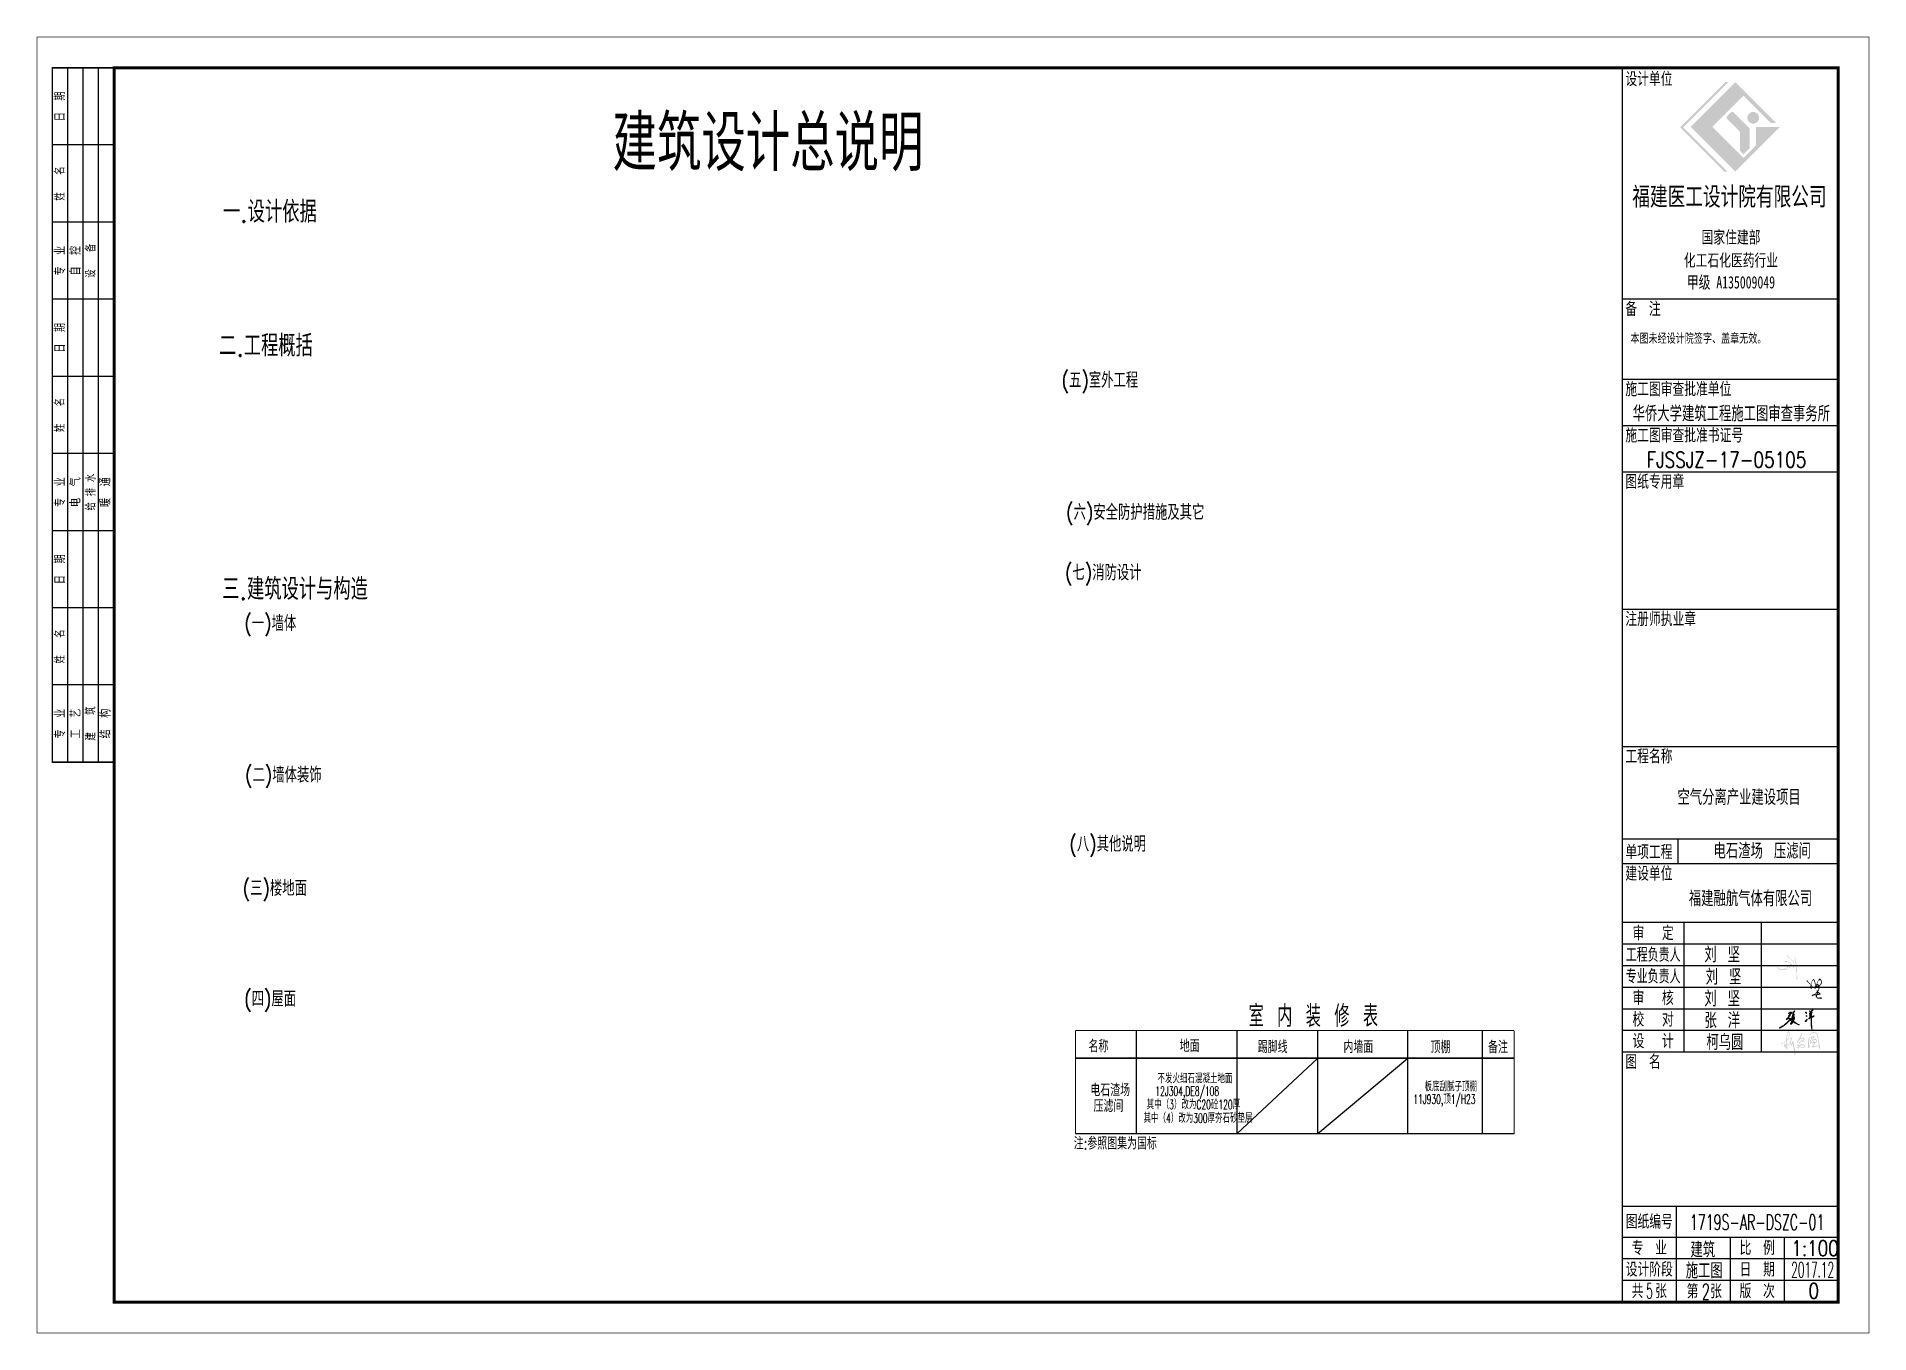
# Model space of a CAD drawing. Extents: x -107750 to 191080, y -97611 to -29805.
# Drawn here: x -67306 to -7886, y -97611 to -55591 of the extents above; entities that cross this region are included whole.
import ezdxf
from ezdxf.enums import TextEntityAlignment as Align

# ---------------------------------------------------------------- set-up
doc = ezdxf.new("R2010")
doc.units = 0
doc.header["$LTSCALE"] = 1000
doc.header["$MEASUREMENT"] = 0
for name, color, linetype in [('DIM', 1, 'Continuous'), ('FRAME', 3, 'Continuous'), ('PUB_TEXT', 7, 'Continuous'), ('文字', 4, 'Continuous')]:
    doc.layers.add(name, color=color, linetype=linetype)
doc.styles.add('_HZTXT', font='TXT', dxfattribs={"width": 0.8, "bigfont": 'HZTXT'})
doc.styles.add('dxfs', font='txt.shx', dxfattribs={"width": 0.7, "bigfont": 'dxfs.shx'})
doc.styles.add('FRAME', font='simhei.ttf', dxfattribs={"width": 0.7})
doc.styles.add('HZTXT', font='txt.shx', dxfattribs={"width": 0.8, "bigfont": 'hztxt.shx'})
doc.styles.add('黑体', font='simhei.ttf', dxfattribs={"width": 0.7})

msp = doc.modelspace()

# ---------------------------------------------------------------- texts
at = {"layer": 'DIM', "color": 3}
for s, height, style, width, p in [('建筑设计总说明  ', 1800, '_HZTXT', 0.8, (-42312, -58953)), ('名称', 400, 'HZTXT', 0.7, (-32881, -88286)), ('地面', 400, 'HZTXT', 0.7, (-29923, -88276)), ('踢脚线', 400, 'HZTXT', 0.7, (-27232, -88308)), ('内墙面', 400, 'HZTXT', 0.7, (-24454, -88308)), ('顶棚', 400, 'HZTXT', 0.7, (-21793, -88313)), ('备注', 400, 'HZTXT', 0.7, (-19928, -88313))]:
    msp.add_text(s, height=height, dxfattribs=dict(at, style=style, width=width)).set_placement(p, align=Align.MIDDLE)
for s, height, style, width, p in [('一.设计依据', 700, '_HZTXT', 0.8, (-61264, -61614)), (' 二.工程概括', 700, '_HZTXT', 0.8, (-61892, -65955)), ('(五)室外工程', 500, '_HZTXT', 0.8, (-34073, -66972)), ('(六)安全防护措施及其它', 500, '_HZTXT', 0.8, (-33927, -71252)), ('三.建筑设计与构造', 700, '_HZTXT', 0.8, (-61287, -73841)), ('(七)消防设计', 500, '_HZTXT', 0.8, (-33964, -73209, 4056)), ('(一)墙体', 500, '_HZTXT', 0.8, (-60568, -74852)), ('(二)墙体装饰', 500, '_HZTXT', 0.8, (-60546, -79764)), ('(八)其他说明', 500, '_HZTXT', 0.8, (-33820, -82004)), ('(三)楼地面', 500, '_HZTXT', 0.8, (-60624, -83435)), ('(四)屋面', 500, '_HZTXT', 0.8, (-60576, -87022)), (' 室 内 装 修 表  ', 700, 'HZTXT', 0.7, (-28449, -87680)), ('电石渣场 ', 400, 'HZTXT', 0.7, (-33144, -89928, 31662)), ('12J304,DE8/108', 300, 'HZTXT', 0.6, (-31036, -89914, 14392)), ('不发火细石混凝土地面', 300, 'HZTXT', 0.6, (-30966, -89506, 14392)), ('板底刮腻子顶棚', 300, 'HZTXT', 0.6, (-22308, -89766, 14392)), ('压滤间 ', 400, 'HZTXT', 0.7, (-33038, -90443, 31662)), ('其中（3）改为C20砼120厚', 300, 'HZTXT', 0.6, (-31317, -90348, 14392)), ('11J930,顶1/H23', 300, 'HZTXT', 0.6, (-22672, -90174, 14392)), ('其中（4）改为300厚夯石砂垫层', 300, 'HZTXT', 0.6, (-31419, -90788, 14392)), ('注:参照图集为国标', 400, 'HZTXT', 0.7, (-33683, -91654, -22847))]:
    msp.add_text(s, height=height, dxfattribs=dict(at, style=style, width=width)).set_placement(p)
at = {"layer": 'PUB_TEXT', "style": '_HZTXT'}
for s, width, p in [('华侨大学建筑工程施工图审查事务所', 0.8, (-15562, -68060)), ('FJSSJZ-17-05105', 0.8, (-15106, -69550)), ('1719S-AR-DSZC-01', 0.6, (-13706, -94260)), ('2', 0.6, (-13316, -96510))]:
    msp.add_text(s, height=500, dxfattribs=dict(at, width=width)).set_placement(p)

# ---------------------------------------------------------------- blocks, each defined once
blk = doc.blocks.new('A$C6C54315B')
at = {"layer": 'FRAME'}
h = blk.add_hatch(color=256, dxfattribs=at)
h.paths.add_polyline_path([(54328, 39098), (55337, 40107), (56218, 39226), (56398, 39226), (55075, 40549), (53625, 39098), (55075, 37648), (56525, 39098), (55749, 39098), (55749, 38502), (55337, 38090)], flags=0)
edge = h.paths.add_edge_path(flags=0)
edge.add_arc((55154, 38910), 69.1, 0, 45, ccw=False)
edge.add_line((55223, 38910), (55223, 38327))
edge.add_line((55223, 38327), (55340, 38210))
edge.add_line((55340, 38210), (55538, 38409))
edge.add_line((55538, 38409), (55538, 39020))
edge.add_arc((55469, 39020), 69.1, 360, 405)
edge.add_line((55518, 39069), (55024, 39562))
edge.add_arc((54976, 39513), 69.1, 45, 135)
edge.add_line((54927, 39562), (54812, 39447))
edge.add_arc((54861, 39399), 69.1, 135, 225)
edge.add_line((54812, 39350), (55203, 38959))
edge = h.paths.add_edge_path(flags=0)
edge.add_arc((55655, 39391), 192, 0, 180)
edge.add_arc((55655, 39391), 192, 180, 360)
h.paths.add_polyline_path([(54716, 37648), (54814, 37648), (53382, 39080), (54851, 40549), (54754, 40549), (53285, 39080)], flags=0)
for p, q in [((58410, 33510), (51410, 33510)), ((58410, 30910), (51410, 30910)), ((58410, 29410), (51410, 29410)), ((58410, 27910), (51410, 27910)), ((58410, 23460), (51410, 23460)), ((58410, 19010), (51410, 19010)), ((58410, 16010), (51410, 16010)), ((53210, 16010), (53210, 15210)), ((58410, 15210), (51410, 15210)), ((58410, 13310), (51410, 13310)), ((53410, 13310), (53410, 9110)), ((55910, 13310), (55910, 9110)), ((58410, 12610), (51410, 12610)), ((58410, 11910), (51410, 11910)), ((58410, 11210), (51410, 11210)), ((58410, 10510), (51410, 10510)), ((58410, 9810), (51410, 9810)), ((58410, 9110), (51410, 9110)), ((58410, 4110), (51410, 4110)), ((53160, 4110), (53160, 1010)), ((58410, 3110), (51410, 3110)), ((54910, 3110), (54910, 1010)), ((56660, 3110), (56660, 1010)), ((58410, 2410), (51410, 2410)), ((58410, 1710), (51410, 1710))]:
    blk.add_line(p, q, dxfattribs=at)
for points, const_width in [([(10, 42010), (10, 10), (59410, 10), (59410, 42010)], 20), ([(2510, 41010), (2510, 1010), (58410, 1010), (58410, 41010)], 100)]:
    blk.add_lwpolyline(points, close=True, dxfattribs=dict(at, const_width=const_width))
at = {"layer": 'FRAME', "const_width": 50}
for points in [[(2510, 41010), (510, 41010), (510, 18510), (2510, 18510)], [(51410, 41010), (51410, 1010)]]:
    blk.add_lwpolyline(points, dxfattribs=at)
at = {"layer": 'FRAME'}
for points in [[(1010, 18510), (1010, 41010)], [(1510, 18510), (1510, 41010)], [(2010, 18510), (2010, 41010)], [(2510, 38510), (510, 38510)], [(2510, 36010), (510, 36010)], [(2510, 33510), (510, 33510)], [(2510, 31010), (510, 31010)], [(2510, 28510), (510, 28510)], [(2510, 26010), (510, 26010)], [(2510, 23510), (510, 23510)], [(2510, 21010), (510, 21010)]]:
    blk.add_lwpolyline(points, dxfattribs=at)
for s, insert, char_height, width, attachment_point, style in [('设计单位', (51510, 40860), 400, 2368.14, 1, 'FRAME'), ('福建医工设计院有限公司', (54885, 36811), 600, 9859.32, 5, 'FRAME'), ('国家住建部', (54934, 35501), 400, 2944.75, 5, 'FRAME'), ('化工石化医药行业', (54934, 34752), 400, 4781.36, 5, 'FRAME'), ('甲级 A135009049', (54934, 34038), 400, 4439.66, 5, 'FRAME'), ('备  注', (51510, 33410), 400, 1758.31, 1, 'FRAME'), ('本图未经设计院签字、盖章无效。', (51673, 32067), 300, 6524.24, 7, '黑体'), ('施工图审查批准单位', (51510, 30810), 400, 5412.54, 1, 'FRAME'), ('施工图审查批准书证号', (51510, 29310), 400, 6008.14, 1, 'FRAME'), ('图纸专用章', (51510, 27810), 400, 2928.14, 1, 'FRAME'), ('注册师执业章', (51510, 23360), 400, 3554.58, 1, 'FRAME'), ('工程名称', (51510, 18910), 400, 2368.14, 1, 'FRAME'), ('单项工程', (51510, 15810), 400, 2349.15, 1, 'FRAME'), ('建设单位', (51510, 15110), 400, 2375.25, 1, 'FRAME'), ('审   定', (52410, 12960), 400, 2038.31, 5, 'FRAME'), ('{\\W0.65;工程负责人}', (52410, 12260), 400, 2758.64, 5, 'FRAME'), ('{\\W0.65;专业负责人}', (52410, 11560), 400, 2763.05, 5, 'FRAME'), ('审   核', (52410, 10860), 400, 2052.54, 5, 'FRAME'), ('校   对', (52410, 10160), 400, 2066.78, 5, 'FRAME'), ('设   计', (52410, 9460), 400, 2059.66, 5, 'FRAME'), ('图  名', (51510, 9010), 400, 1670.51, 1, 'FRAME'), ('图纸编号', (52285, 3610), 400, 2325.42, 5, 'FRAME'), ('专  业', (52285, 2760), 400, 1753.56, 5, 'FRAME'), ('比  例', (55785, 2760), 400, 1677.63, 5, 'FRAME'), ('设计阶段', (52285, 2060), 400, 2361.02, 5, 'FRAME'), ('日  期', (55785, 2060), 400, 1618.31, 5, 'FRAME'), ('共  张', (52285, 1360), 400, 1741.69, 5, 'FRAME'), ('第  张', (54069, 1353), 400, 1746.44, 5, 'FRAME'), ('版  次', (55785, 1360), 400, 1753.56, 5, 'FRAME')]:
    blk.add_mtext(s, dxfattribs=dict(at, insert=insert, char_height=char_height, width=width, attachment_point=attachment_point, style=style))
at = {"layer": 'FRAME', "char_height": 300, "attachment_point": 5, "rotation": 90, "style": 'dxfs'}
for s, insert, width in [('{\\fￋￎￌﾣﾤ|b0|i0|c134|p2;日\\Ftxt.shx,dxfs.shx|c134;  \\fￋￎￌﾣﾤ|b0|i0|c134|p2;期\\P}', (760, 39760), 1132.5), ('姓   名', (760, 37260), 1185), ('{\\fￋￎￌﾣﾤ|b0|i0|c134|p2;专\\Ftxt.shx,dxfs.shx|c134;  \\fￋￎￌﾣﾤ|b0|i0|c134|p2;业\\P}', (760, 34760), 1203.38), ('{\\fￋￎￌﾣﾤ|b0|i0|c134|p2;自\\Ftxt.shx,dxfs.shx|c134;  \\fￋￎￌﾣﾤ|b0|i0|c134|p2;控\\P}', (1260, 34760), 1148.25), ('设   备', (1760, 34760), 1227), ('{\\fￋￎￌﾣﾤ|b0|i0|c134|p2;日\\Ftxt.shx,dxfs.shx|c134;  \\fￋￎￌﾣﾤ|b0|i0|c134|p2;期\\P}', (760, 32260), 1132.5), ('姓   名', (760, 29760), 1185), ('{\\fￋￎￌﾣﾤ|b0|i0|c134|p2;专\\Ftxt.shx,dxfs.shx|c134;  \\fￋￎￌﾣﾤ|b0|i0|c134|p2;业\\P}', (760, 27260), 1203.38), ('{\\fￋￎￌﾣﾤ|b0|i0|c134|p2;电\\Ftxt.shx,dxfs.shx|c134;  \\fￋￎￌﾣﾤ|b0|i0|c134|p2;气\\P}', (1260, 27260), 1182.38), ('给 排 水', (1760, 27260), 1352.62), ('{\\fￋￎￌﾣﾤ|b0|i0|c134|p2;暖\\Ftxt.shx,dxfs.shx|c134;  \\fￋￎￌﾣﾤ|b0|i0|c134|p2;通\\P}', (2230, 27260), 1200.75), ('{\\fￋￎￌﾣﾤ|b0|i0|c134|p2;日\\Ftxt.shx,dxfs.shx|c134;  \\fￋￎￌﾣﾤ|b0|i0|c134|p2;期\\P}', (760, 24760), 1132.5), ('姓   名', (760, 22260), 1185), ('{\\fￋￎￌﾣﾤ|b0|i0|c134|p2;专\\Ftxt.shx,dxfs.shx|c134;  \\fￋￎￌﾣﾤ|b0|i0|c134|p2;业\\P}', (760, 19760), 1203.38), ('{\\fￋￎￌﾣﾤ|b0|i0|c134|p2;工\\Ftxt.shx,dxfs.shx|c134;  \\fￋￎￌﾣﾤ|b0|i0|c134|p2;艺\\P}', (1260, 19760), 1177.12), ('建   筑', (1760, 19760), 1206), ('{\\fￋￎￌﾣﾤ|b0|i0|c134|p2;结\\Ftxt.shx,dxfs.shx|c134;  \\fￋￎￌﾣﾤ|b0|i0|c134|p2;构\\P}', (2230, 19760), 1192.88)]:
    blk.add_mtext(s, dxfattribs=dict(at, insert=insert, width=width))
at = {"layer": 'PUB_TEXT', "style": '_HZTXT'}
for s, width, p in [('空气分离产业建设项目', 0.8, (53198, 17121)), ('电石渣场 压滤间', 0.8, (54369, 15380)), ('福建融航气体有限公司', 0.8, (53568, 13838)), ('刘 坚', 0.8, (54074, 12020)), ('刘 坚', 0.8, (54115, 11298)), ('刘 坚', 0.8, (54074, 10593)), ('张 洋', 0.8, (54074, 9888)), (' 柯乌圆', 0.8, (53781, 9182)), ('建筑', 0.8, (53622, 2456)), ('1:100', 0.8, (56887, 2507)), ('施工图', 0.8, (53468, 1780)), ('2017.12', 0.5, (56887, 1811)), ('5', 0.5, (52181, 1126)), ('0', 0.8, (57449, 1126))]:
    blk.add_text(s, height=500, dxfattribs=dict(at, width=width)).set_placement(p)
blk = doc.blocks.new('张洋')
at = {"lineweight": 9}
h = blk.add_hatch(color=4, dxfattribs=at)
h.paths.add_polyline_path([(1319, 100), (1323, 105), (1371, 81), (1419, 47), (1410, 23), (1391, 9), (1333, -73), (1232, -183), (1232, -193), (1203, -212), (1199, -197), (1208, -164), (1247, -101), (1256, -53), (1290, -1), (1299, 47), (1314, 62), (1319, 100)], flags=16)
h.paths.add_polyline_path([(2773, 134), (2763, 139), (2759, 129), (2768, 124), (2773, 134)], flags=17)
h.paths.add_polyline_path([(2941, 302), (2936, 307), (2917, 297), (2912, 273), (2821, 153), (2787, 95), (2778, 91), (2773, 110), (2759, 115), (2749, 95), (2739, 95), (2725, 76), (2754, 43), (2797, 43), (2821, 67), (2922, 239), (2922, 254), (2941, 283), (2941, 302)])
h.paths.add_polyline_path([(1328, 479), (1333, 479), (1333, 465), (1319, 451), (1328, 479)], flags=16)
h.paths.add_polyline_path([(1405, 542), (1410, 542), (1371, 499), (1405, 542)], flags=16)
h.paths.add_polyline_path([(3325, 566), (3330, 571), (3339, 475), (3200, 403), (3205, 422), (3243, 460), (3325, 566)], flags=16)
h.paths.add_polyline_path([(2826, 681), (2816, 686), (2816, 652), (2864, 623), (2869, 585), (2883, 580), (2903, 619), (2898, 643), (2879, 662), (2850, 667), (2826, 681)])
edge = h.paths.add_edge_path(flags=16)
edge.add_line((3387, 700), (3383, 700))
h.paths.add_polyline_path([(2787, 1036), (2783, 1041), (2759, 1031), (2759, 1012), (2797, 983), (2821, 931), (2821, 902), (2835, 897), (2850, 921), (2855, 964), (2840, 1003), (2811, 1031), (2787, 1036)])
h.paths.add_polyline_path([(3215, 1185), (3210, 1190), (3191, 1190), (3176, 1175), (3186, 1142), (3234, 1094), (3263, 1094), (3272, 1113), (3243, 1142), (3239, 1166), (3215, 1185)], flags=17)
h.paths.add_polyline_path([(1602, 1199), (1597, 1204), (1578, 1204), (1554, 1166), (1463, 1070), (1362, 940), (1362, 931), (1381, 916), (1386, 945), (1429, 969), (1429, 911), (1362, 681), (1275, 470), (1266, 407), (1285, 388), (1256, 355), (1271, 326), (1251, 316), (1194, 249), (1103, 167), (1103, 158), (1117, 143), (1155, 153), (1304, 307), (1323, 316), (1333, 297), (1323, 215), (1309, 196), (1280, 81), (1251, 33), (1242, -10), (1194, -116), (1155, -178), (1155, -226), (1165, -241), (1184, -250), (1223, -250), (1242, -241), (1290, -188), (1314, -154), (1319, -135), (1347, -116), (1347, -101), (1367, -68), (1381, -63), (1395, -34), (1448, 23), (1501, -20), (1525, -53), (1539, -58), (1573, -97), (1659, -159), (1847, -260), (2005, -313), (2072, -317), (2082, -308), (2067, -293), (1971, -265), (1909, -231), (1875, -226), (1779, -178), (1635, -87), (1477, 57), (1472, 71), (1501, 110), (1501, 124), (1487, 129), (1467, 95), (1448, 81), (1405, 110), (1352, 129), (1453, 215), (1487, 239), (1530, 297), (1554, 307), (1578, 340), (1578, 355), (1563, 369), (1549, 369), (1511, 316), (1352, 167), (1347, 191), (1371, 230), (1376, 316), (1367, 355), (1434, 393), (1458, 417), (1520, 436), (1583, 489), (1592, 513), (1583, 523), (1554, 527), (1520, 499), (1429, 451), (1400, 417), (1376, 417), (1357, 403), (1338, 407), (1352, 417), (1371, 455), (1448, 537), (1487, 595), (1472, 623), (1453, 628), (1448, 638), (1482, 691), (1511, 715), (1520, 743), (1544, 763), (1568, 825), (1563, 835), (1530, 844), (1491, 825), (1458, 796), (1448, 772), (1448, 743), (1463, 729), (1491, 758), (1491, 777), (1501, 787), (1515, 782), (1458, 710), (1371, 566), (1357, 561), (1371, 590), (1376, 628), (1391, 643), (1424, 734), (1434, 787), (1472, 902), (1477, 1022), (1511, 1051), (1511, 1060), (1544, 1084), (1611, 1175), (1611, 1195), (1602, 1199)])
h.paths.add_polyline_path([(3541, 1305), (3536, 1310), (3522, 1310), (3512, 1286), (3469, 1267), (3450, 1238), (3383, 1171), (3335, 1094), (3311, 1070), (3287, 1017), (3200, 902), (3186, 863), (3205, 844), (3243, 844), (3311, 883), (3354, 921), (3397, 940), (3368, 887), (3335, 883), (3325, 863), (3335, 825), (3330, 729), (3301, 705), (3234, 671), (3287, 748), (3282, 758), (3272, 758), (3267, 743), (3258, 743), (3219, 710), (3176, 657), (3181, 643), (3200, 628), (3243, 628), (3272, 638), (3311, 667), (3330, 667), (3330, 619), (3258, 523), (3104, 359), (3104, 350), (3119, 335), (3181, 340), (3205, 359), (3330, 422), (3344, 422), (3359, 307), (3354, 268), (3363, 215), (3373, -250), (3383, -308), (3407, -673), (3440, -788), (3455, -807), (3469, -807), (3479, -788), (3455, -716), (3450, -634), (3440, -610), (3431, -389), (3421, -380), (3421, -125), (3411, -111), (3411, -39), (3421, -25), (3411, 38), (3416, 105), (3407, 163), (3411, 220), (3392, 441), (3397, 460), (3445, 479), (3483, 503), (3493, 518), (3531, 523), (3575, 556), (3618, 571), (3699, 623), (3680, 647), (3661, 647), (3551, 590), (3512, 561), (3488, 561), (3421, 518), (3387, 508), (3383, 643), (3445, 719), (3445, 739), (3421, 758), (3378, 758), (3383, 825), (3397, 844), (3397, 859), (3378, 878), (3450, 959), (3479, 974), (3493, 998), (3479, 1027), (3459, 1027), (3435, 1012), (3397, 1003), (3378, 979), (3344, 964), (3234, 883), (3277, 940), (3282, 959), (3354, 1065), (3368, 1075), (3383, 1108), (3416, 1137), (3426, 1161), (3546, 1262), (3541, 1305)])
edge = h.paths.add_edge_path()
edge.add_line((906, 911), (925, 945))
edge.add_line((925, 945), (978, 979))
edge.add_line((978, 979), (1088, 1031))
edge.add_line((1088, 1031), (1112, 1031))
edge.add_line((1112, 1031), (1151, 1046))
edge.add_line((1151, 1046), (1155, 1041))
edge.add_line((906, 911), (915, 902))
edge.add_line((1155, 1041), (1203, 1041))
edge.add_line((1203, 1041), (1242, 1012))
edge.add_line((1242, 1012), (1237, 955))
edge.add_line((1237, 955), (1189, 873))
edge.add_line((1189, 873), (1103, 791))
edge.add_line((1103, 791), (1098, 772))
edge.add_line((1098, 772), (1117, 758))
edge.add_line((1117, 758), (1117, 724))
edge.add_line((1117, 724), (1103, 695))
edge.add_line((1103, 695), (997, 580))
edge.add_line((997, 580), (906, 460))
edge.add_line((906, 460), (752, 287))
edge.add_line((752, 287), (819, 326))
edge.add_line((819, 326), (882, 345))
edge.add_line((882, 345), (939, 374))
edge.add_line((939, 374), (987, 383))
edge.add_line((987, 383), (1059, 379))
edge.add_line((1059, 379), (1107, 355))
edge.add_line((1107, 355), (1131, 321))
edge.add_line((1131, 321), (1122, 283))
edge.add_line((1122, 283), (1088, 220))
edge.add_line((1088, 220), (1035, 167))
edge.add_line((1035, 167), (1002, 115))
edge.add_line((1002, 115), (954, 62))
edge.add_line((954, 62), (887, -1))
edge.add_line((887, -1), (829, -73))
edge.add_line((829, -73), (647, -241))
edge.add_line((647, -241), (498, -356))
edge.add_line((498, -356), (330, -461))
edge.add_line((330, -461), (272, -509))
edge.add_line((272, -509), (224, -533))
edge.add_line((224, -533), (143, -591))
edge.add_line((143, -591), (119, -596))
edge.add_line((119, -596), (90, -620))
edge.add_line((90, -620), (27, -653))
edge.add_line((27, -653), (-25, -673))
edge.add_line((-25, -673), (-35, -663))
edge.add_line((-35, -663), (-30, -677))
edge.add_line((-30, -677), (-40, -682))
edge.add_line((-40, -682), (-49, -663))
edge.add_line((-49, -663), (-35, -644))
edge.add_line((-35, -644), (138, -553))
edge.add_line((138, -553), (243, -481))
edge.add_line((243, -481), (272, -471))
edge.add_line((272, -471), (287, -452))
edge.add_line((287, -452), (311, -442))
edge.add_line((311, -442), (373, -394))
edge.add_line((373, -394), (407, -380))
edge.add_line((407, -380), (479, -322))
edge.add_line((479, -322), (488, -322))
edge.add_line((488, -322), (527, -284))
edge.add_line((527, -284), (565, -265))
edge.add_line((565, -265), (685, -154))
edge.add_line((685, -154), (699, -149))
edge.add_line((699, -149), (810, -44))
edge.add_line((810, -44), (863, 28))
edge.add_line((863, 28), (959, 119))
edge.add_line((959, 119), (973, 148))
edge.add_line((973, 148), (1002, 172))
edge.add_line((1002, 172), (1021, 211))
edge.add_line((1021, 211), (1050, 239))
edge.add_line((1050, 239), (1074, 278))
edge.add_line((1074, 278), (1083, 321))
edge.add_line((1083, 321), (1064, 335))
edge.add_line((1064, 335), (983, 345))
edge.add_line((983, 345), (810, 278))
edge.add_line((810, 278), (757, 239))
edge.add_line((757, 239), (695, 244))
edge.add_line((695, 244), (680, 263))
edge.add_line((680, 263), (810, 398))
edge.add_line((810, 398), (839, 441))
edge.add_line((839, 441), (915, 523))
edge.add_line((915, 523), (935, 556))
edge.add_line((935, 556), (1026, 657))
edge.add_line((1026, 657), (1069, 719))
edge.add_line((1069, 719), (1035, 719))
edge.add_line((1035, 719), (1021, 705))
edge.add_line((1021, 705), (1021, 695))
edge.add_line((1021, 695), (954, 638))
edge.add_line((954, 638), (925, 633))
edge.add_line((925, 633), (911, 647))
edge.add_line((911, 647), (911, 657))
edge.add_line((911, 657), (987, 719))
edge.add_line((987, 719), (997, 719))
edge.add_line((997, 719), (1002, 734))
edge.add_line((1002, 734), (1055, 777))
edge.add_line((1055, 777), (1093, 830))
edge.add_line((1093, 830), (1165, 907))
edge.add_line((1165, 907), (1194, 964))
edge.add_line((1194, 964), (1194, 993))
edge.add_line((1194, 993), (1184, 1003))
edge.add_line((1184, 1003), (1127, 998))
edge.add_line((1127, 998), (1050, 969))
edge.add_line((1050, 969), (1035, 955))
edge.add_line((1035, 955), (1021, 955))
edge.add_line((1021, 955), (939, 902))
edge.add_line((939, 902), (915, 902))
edge.add_line((915, 902), (915, 902))
at = {"color": 4, "lineweight": 9}
blk.add_line((906, 911, 31107534), (915, 902, 31107534), dxfattribs=at)
at = {"color": 4, "lineweight": 9, "elevation": 31107534}
for points in [[(915, 902), (915, 902), (939, 902), (1021, 955), (1035, 955), (1050, 969), (1127, 998), (1184, 1003), (1194, 993), (1194, 964), (1165, 907), (1093, 830), (1055, 777), (1002, 734), (997, 719), (987, 719), (911, 657), (911, 647), (925, 633), (954, 638), (1021, 695), (1021, 705), (1035, 719), (1069, 719), (1026, 657), (935, 556), (915, 523), (839, 441), (810, 398), (680, 263), (695, 244), (757, 239), (810, 278), (983, 345), (1064, 335), (1083, 321), (1074, 278), (1050, 239), (1021, 211), (1002, 172), (973, 148), (959, 119), (863, 28), (810, -44), (699, -149), (685, -154), (565, -265), (527, -284), (488, -322), (479, -322), (407, -380), (373, -394), (311, -442), (287, -452), (272, -471), (243, -481), (138, -553), (-35, -644), (-49, -663), (-40, -682), (-30, -677), (-35, -663), (-25, -673), (27, -653), (90, -620), (119, -596), (143, -591), (224, -533), (272, -509), (330, -461), (498, -356), (647, -241), (829, -73), (887, -1), (954, 62), (1002, 115), (1035, 167), (1088, 220), (1122, 283), (1131, 321), (1107, 355), (1059, 379), (987, 383), (939, 374), (882, 345), (819, 326), (752, 287), (906, 460), (997, 580), (1103, 695), (1117, 724), (1117, 758), (1098, 772), (1103, 791), (1189, 873), (1237, 955), (1242, 1012), (1203, 1041), (1155, 1041)], [(1155, 1041), (1151, 1046), (1112, 1031), (1088, 1031), (978, 979), (925, 945), (906, 911)], [(1602, 1199), (1597, 1204), (1578, 1204), (1554, 1166), (1463, 1070), (1362, 940), (1362, 931), (1381, 916), (1386, 945), (1429, 969), (1429, 911), (1362, 681), (1275, 470), (1266, 407), (1285, 388), (1256, 355), (1271, 326), (1251, 316), (1194, 249), (1103, 167), (1103, 158), (1117, 143), (1155, 153), (1304, 307), (1323, 316), (1333, 297), (1323, 215), (1309, 196), (1280, 81), (1251, 33), (1242, -10), (1194, -116), (1155, -178), (1155, -226), (1165, -241), (1184, -250), (1223, -250), (1242, -241), (1290, -188), (1314, -154), (1319, -135), (1347, -116), (1347, -101), (1367, -68), (1381, -63), (1395, -34), (1448, 23), (1501, -20), (1525, -53), (1539, -58), (1573, -97), (1659, -159), (1847, -260), (2005, -313), (2072, -317), (2082, -308), (2067, -293), (1971, -265), (1909, -231), (1875, -226), (1779, -178), (1635, -87), (1477, 57), (1472, 71), (1501, 110), (1501, 124), (1487, 129), (1467, 95), (1448, 81), (1405, 110), (1352, 129), (1453, 215), (1487, 239), (1530, 297), (1554, 307), (1578, 340), (1578, 355), (1563, 369), (1549, 369), (1511, 316), (1352, 167), (1347, 191), (1371, 230), (1376, 316), (1367, 355), (1434, 393), (1458, 417), (1520, 436), (1583, 489), (1592, 513), (1583, 523), (1554, 527), (1520, 499), (1429, 451), (1400, 417), (1376, 417), (1357, 403), (1338, 407), (1352, 417), (1371, 455), (1448, 537), (1487, 595), (1472, 623), (1453, 628), (1448, 638), (1482, 691), (1511, 715), (1520, 743), (1544, 763), (1568, 825), (1563, 835), (1530, 844), (1491, 825), (1458, 796), (1448, 772), (1448, 743), (1463, 729), (1491, 758), (1491, 777), (1501, 787), (1515, 782), (1458, 710), (1371, 566), (1357, 561), (1371, 590), (1376, 628), (1391, 643), (1424, 734), (1434, 787), (1472, 902), (1477, 1022), (1511, 1051), (1511, 1060), (1544, 1084), (1611, 1175), (1611, 1195), (1602, 1199)], [(1319, 100), (1323, 105), (1371, 81), (1419, 47), (1410, 23), (1391, 9), (1333, -73), (1232, -183), (1232, -193), (1203, -212), (1199, -197), (1208, -164), (1247, -101), (1256, -53), (1290, -1), (1299, 47), (1314, 62), (1319, 100)], [(1328, 479), (1333, 479), (1333, 465), (1319, 451), (1328, 479)], [(1405, 542), (1410, 542), (1371, 499), (1405, 542)], [(2941, 302), (2936, 307), (2917, 297), (2912, 273), (2821, 153), (2787, 95), (2778, 91), (2773, 110), (2759, 115), (2749, 95), (2739, 95), (2725, 76), (2754, 43), (2797, 43), (2821, 67), (2922, 239), (2922, 254), (2941, 283), (2941, 302)], [(2787, 1036), (2783, 1041), (2759, 1031), (2759, 1012), (2797, 983), (2821, 931), (2821, 902), (2835, 897), (2850, 921), (2855, 964), (2840, 1003), (2811, 1031), (2787, 1036)], [(2773, 134), (2763, 139), (2759, 129), (2768, 124), (2773, 134)], [(2826, 681), (2816, 686), (2816, 652), (2864, 623), (2869, 585), (2883, 580), (2903, 619), (2898, 643), (2879, 662), (2850, 667), (2826, 681)], [(3541, 1305), (3536, 1310), (3522, 1310), (3512, 1286), (3469, 1267), (3450, 1238), (3383, 1171), (3335, 1094), (3311, 1070), (3287, 1017), (3200, 902), (3186, 863), (3205, 844), (3243, 844), (3311, 883), (3354, 921), (3397, 940), (3368, 887), (3335, 883), (3325, 863), (3335, 825), (3330, 729), (3301, 705), (3234, 671), (3287, 748), (3282, 758), (3272, 758), (3267, 743), (3258, 743), (3219, 710), (3176, 657), (3181, 643), (3200, 628), (3243, 628), (3272, 638), (3311, 667), (3330, 667), (3330, 619), (3258, 523), (3104, 359), (3104, 350), (3119, 335), (3181, 340), (3205, 359), (3330, 422), (3344, 422), (3359, 307), (3354, 268), (3363, 215), (3373, -250), (3383, -308), (3407, -673), (3440, -788), (3455, -807), (3469, -807), (3479, -788), (3455, -716), (3450, -634), (3440, -610), (3431, -389), (3421, -380), (3421, -125), (3411, -111), (3411, -39), (3421, -25), (3411, 38), (3416, 105), (3407, 163), (3411, 220), (3392, 441), (3397, 460), (3445, 479), (3483, 503), (3493, 518), (3531, 523), (3575, 556), (3618, 571), (3699, 623), (3680, 647), (3661, 647), (3551, 590), (3512, 561), (3488, 561), (3421, 518), (3387, 508), (3383, 643), (3445, 719), (3445, 739), (3421, 758), (3378, 758), (3383, 825), (3397, 844), (3397, 859), (3378, 878), (3450, 959), (3479, 974), (3493, 998), (3479, 1027), (3459, 1027), (3435, 1012), (3397, 1003), (3378, 979), (3344, 964), (3234, 883), (3277, 940), (3282, 959), (3354, 1065), (3368, 1075), (3383, 1108), (3416, 1137), (3426, 1161), (3546, 1262), (3541, 1305)], [(3215, 1185), (3210, 1190), (3191, 1190), (3176, 1175), (3186, 1142), (3234, 1094), (3263, 1094), (3272, 1113), (3243, 1142), (3239, 1166), (3215, 1185)], [(3325, 566), (3330, 571), (3339, 475), (3200, 403), (3205, 422), (3243, 460), (3325, 566)], [(3383, 700), (3387, 700), (3383, 700)]]:
    blk.add_lwpolyline(points, dxfattribs=at)

# ---------------------------------------------------------------- hatches: boundary and pattern name
at = {"layer": '文字', "lineweight": -3}
h = msp.add_hatch(color=256, dxfattribs=at)
h.paths.add_polyline_path([(-10533, -85348), (-10538, -85349), (-10540, -85359), (-10541, -85364), (-10542, -85366), (-10534, -85371), (-10527, -85385), (-10501, -85415), (-10482, -85443), (-10454, -85478), (-10432, -85500), (-10411, -85513), (-10382, -85529), (-10363, -85544), (-10357, -85551), (-10353, -85549), (-10353, -85540), (-10360, -85538), (-10367, -85527), (-10380, -85519), (-10382, -85518), (-10399, -85507), (-10412, -85503), (-10442, -85474), (-10459, -85455), (-10475, -85437), (-10485, -85415), (-10506, -85386), (-10518, -85369), (-10523, -85357)])
h.paths.add_polyline_path([(-10684, -85562), (-10680, -85572), (-10685, -85579), (-10682, -85582), (-10675, -85577), (-10657, -85576), (-10642, -85571), (-10582, -85573), (-10531, -85582), (-10486, -85602), (-10461, -85624), (-10440, -85648), (-10432, -85666), (-10432, -85670), (-10439, -85677), (-10453, -85682), (-10458, -85684), (-10471, -85698), (-10497, -85715), (-10571, -85759), (-10630, -85788), (-10663, -85800), (-10700, -85812), (-10750, -85817), (-10766, -85815), (-10773, -85817), (-10808, -85796), (-10833, -85767), (-10846, -85757), (-10857, -85749), (-10866, -85749), (-10875, -85751), (-10872, -85759), (-10863, -85776), (-10842, -85795), (-10828, -85811), (-10803, -85821), (-10772, -85834), (-10751, -85839), (-10710, -85841), (-10658, -85840), (-10641, -85834), (-10616, -85829), (-10573, -85818), (-10522, -85800), (-10484, -85781), (-10455, -85757), (-10440, -85741), (-10423, -85716), (-10414, -85701), (-10414, -85685), (-10417, -85674), (-10414, -85667), (-10412, -85659), (-10408, -85659), (-10406, -85668), (-10392, -85691), (-10376, -85709), (-10360, -85722), (-10359, -85737), (-10359, -85750), (-10356, -85758), (-10349, -85766), (-10338, -85774), (-10332, -85770), (-10328, -85763), (-10335, -85762), (-10336, -85748), (-10340, -85744), (-10342, -85731), (-10342, -85723), (-10343, -85697), (-10337, -85641), (-10331, -85579), (-10322, -85548), (-10312, -85510), (-10303, -85480), (-10303, -85469), (-10296, -85473), (-10289, -85492), (-10280, -85557), (-10273, -85611), (-10266, -85674), (-10263, -85743), (-10263, -85831), (-10264, -85858), (-10266, -85930), (-10268, -86011), (-10267, -86060), (-10263, -86106), (-10260, -86125), (-10242, -86143), (-10216, -86136), (-10203, -86122), (-10194, -86091), (-10198, -86064), (-10201, -86046), (-10207, -86028), (-10213, -86012), (-10217, -86024), (-10212, -86041), (-10213, -86073), (-10215, -86100), (-10220, -86121), (-10227, -86128), (-10238, -86132), (-10248, -86120), (-10252, -86086), (-10251, -86011), (-10247, -85797), (-10250, -85698), (-10258, -85629), (-10277, -85500), (-10289, -85439), (-10299, -85405), (-10309, -85405), (-10312, -85412), (-10310, -85434), (-10310, -85458), (-10312, -85480), (-10325, -85524), (-10330, -85544), (-10336, -85568), (-10341, -85587), (-10342, -85609), (-10348, -85648), (-10350, -85683), (-10353, -85694), (-10352, -85715), (-10371, -85696), (-10389, -85672), (-10395, -85654), (-10396, -85638), (-10409, -85627), (-10416, -85633), (-10417, -85641), (-10418, -85654), (-10420, -85660), (-10424, -85660), (-10428, -85657), (-10432, -85645), (-10443, -85630), (-10461, -85605), (-10473, -85597), (-10488, -85586), (-10502, -85578), (-10536, -85566), (-10557, -85562), (-10574, -85560), (-10595, -85557), (-10617, -85556), (-10638, -85554), (-10651, -85556), (-10657, -85562), (-10674, -85562), (-10678, -85563)])
h.paths.add_polyline_path([(-10429, -85684), (-10427, -85695), (-10432, -85708), (-10450, -85733), (-10460, -85742), (-10489, -85768), (-10515, -85785), (-10532, -85793), (-10541, -85794), (-10550, -85801), (-10571, -85806), (-10587, -85815), (-10605, -85817), (-10622, -85822), (-10636, -85823), (-10645, -85828), (-10658, -85828), (-10669, -85831), (-10682, -85832), (-10702, -85830), (-10643, -85808), (-10596, -85789), (-10556, -85765), (-10525, -85748), (-10502, -85732), (-10478, -85720), (-10461, -85703), (-10449, -85696), (-10439, -85693), (-10435, -85690)], flags=16)
h = msp.add_hatch(color=256, dxfattribs=at)
h.paths.add_polyline_path([(-9888, -86174), (-9899, -86175), (-9907, -86171), (-9913, -86174), (-9917, -86182), (-9921, -86188), (-9913, -86194), (-9914, -86206), (-9896, -86224), (-9849, -86266), (-9802, -86307), (-9787, -86325), (-9793, -86343), (-9797, -86374), (-9803, -86384), (-9802, -86393), (-9801, -86409), (-9795, -86411), (-9793, -86426), (-9785, -86439), (-9766, -86442), (-9749, -86442), (-9741, -86429), (-9734, -86414), (-9735, -86398), (-9733, -86372), (-9744, -86355), (-9757, -86331), (-9767, -86318), (-9770, -86307), (-9755, -86245), (-9741, -86209), (-9722, -86181), (-9711, -86167), (-9694, -86165), (-9681, -86179), (-9672, -86203), (-9663, -86240), (-9655, -86278), (-9648, -86310), (-9649, -86338), (-9653, -86360), (-9658, -86373), (-9664, -86380), (-9659, -86393), (-9660, -86408), (-9665, -86416), (-9663, -86427), (-9657, -86432), (-9656, -86443), (-9654, -86450), (-9650, -86447), (-9641, -86440), (-9617, -86427), (-9611, -86396), (-9597, -86377), (-9581, -86395), (-9556, -86400), (-9537, -86390), (-9533, -86380), (-9524, -86394), (-9540, -86442), (-9539, -86470), (-9552, -86495), (-9560, -86503), (-9572, -86503), (-9580, -86492), (-9589, -86498), (-9600, -86503), (-9596, -86518), (-9588, -86547), (-9605, -86554), (-9629, -86577), (-9671, -86622), (-9716, -86627), (-9743, -86649), (-9761, -86665), (-9761, -86681), (-9755, -86694), (-9736, -86687), (-9725, -86675), (-9711, -86670), (-9689, -86659), (-9633, -86657), (-9616, -86664), (-9623, -86675), (-9622, -86696), (-9620, -86715), (-9601, -86725), (-9589, -86746), (-9566, -86758), (-9547, -86767), (-9508, -86768), (-9480, -86762), (-9470, -86764), (-9468, -86772), (-9448, -86772), (-9434, -86760), (-9424, -86751), (-9432, -86741), (-9442, -86725), (-9444, -86720), (-9456, -86718), (-9472, -86722), (-9491, -86720), (-9497, -86725), (-9497, -86732), (-9509, -86735), (-9528, -86737), (-9552, -86736), (-9567, -86720), (-9581, -86712), (-9586, -86696), (-9588, -86679), (-9588, -86662), (-9570, -86651), (-9523, -86645), (-9502, -86634), (-9476, -86634), (-9459, -86615), (-9461, -86605), (-9478, -86596), (-9496, -86576), (-9518, -86560), (-9537, -86550), (-9552, -86541), (-9554, -86534), (-9540, -86523), (-9530, -86507), (-9522, -86486), (-9514, -86477), (-9514, -86459), (-9505, -86443), (-9507, -86412), (-9497, -86394), (-9501, -86366), (-9502, -86352), (-9487, -86346), (-9475, -86332), (-9445, -86295), (-9436, -86284), (-9427, -86259), (-9422, -86244), (-9424, -86224), (-9428, -86207), (-9437, -86178), (-9448, -86157), (-9465, -86136), (-9488, -86113), (-9504, -86113), (-9520, -86124), (-9527, -86142), (-9545, -86169), (-9566, -86214), (-9586, -86255), (-9592, -86277), (-9601, -86299), (-9609, -86311), (-9616, -86324), (-9608, -86330), (-9613, -86340), (-9608, -86355), (-9611, -86361), (-9622, -86361), (-9622, -86381), (-9627, -86391), (-9637, -86389), (-9637, -86377), (-9629, -86366), (-9630, -86327), (-9632, -86273), (-9638, -86256), (-9644, -86225), (-9655, -86183), (-9662, -86158), (-9681, -86140), (-9693, -86132), (-9707, -86134), (-9717, -86148), (-9730, -86165), (-9752, -86203), (-9768, -86244), (-9777, -86287), (-9778, -86297), (-9786, -86298), (-9800, -86286), (-9826, -86259), (-9846, -86246), (-9865, -86224), (-9882, -86201), (-9888, -86191)])
h.paths.add_polyline_path([(-9599, -86581), (-9616, -86591), (-9633, -86607), (-9638, -86617), (-9638, -86625), (-9613, -86627), (-9600, -86622), (-9595, -86605), (-9590, -86587)], flags=16)
h.paths.add_polyline_path([(-9551, -86588), (-9527, -86591), (-9520, -86596), (-9519, -86603), (-9518, -86616), (-9529, -86616), (-9541, -86621), (-9554, -86620), (-9566, -86616), (-9555, -86599), (-9554, -86591)], flags=16)
h.paths.add_polyline_path([(-9522, -86172), (-9490, -86171), (-9466, -86175), (-9450, -86196), (-9447, -86230), (-9455, -86265), (-9475, -86292), (-9498, -86317), (-9511, -86329), (-9519, -86335), (-9523, -86326), (-9523, -86317), (-9537, -86310), (-9548, -86303), (-9563, -86299), (-9573, -86288), (-9576, -86276), (-9562, -86237), (-9543, -86191), (-9532, -86179)], flags=16)
h.paths.add_polyline_path([(-9566, -86336), (-9552, -86345), (-9544, -86349), (-9547, -86358), (-9556, -86362), (-9569, -86362), (-9581, -86351), (-9578, -86341), (-9570, -86336)], flags=16)
h.paths.add_polyline_path([(-9773, -86351), (-9765, -86362), (-9759, -86376), (-9752, -86391), (-9754, -86404), (-9758, -86413), (-9764, -86414), (-9769, -86408), (-9774, -86390), (-9777, -86379), (-9777, -86365), (-9777, -86353)], flags=16)
h = msp.add_hatch(color=256, dxfattribs=at)
h.paths.add_polyline_path([(-10522, -88097), (-10506, -88072), (-10494, -88047), (-10487, -88015), (-10476, -87973), (-10471, -87936), (-10468, -87903), (-10473, -87869), (-10480, -87847), (-10494, -87835), (-10511, -87833), (-10527, -87845), (-10549, -87902), (-10571, -87982), (-10580, -88067), (-10584, -88140), (-10621, -88161), (-10655, -88181), (-10685, -88192), (-10714, -88193), (-10735, -88191), (-10752, -88208), (-10752, -88214), (-10742, -88218), (-10733, -88225), (-10724, -88223), (-10710, -88221), (-10713, -88213), (-10705, -88210), (-10677, -88204), (-10663, -88196), (-10638, -88192), (-10622, -88184), (-10609, -88176), (-10582, -88160), (-10578, -88164), (-10579, -88170), (-10583, -88196), (-10582, -88219), (-10578, -88236), (-10579, -88254), (-10584, -88267), (-10590, -88274), (-10599, -88271), (-10600, -88260), (-10607, -88244), (-10608, -88232), (-10614, -88225), (-10637, -88221), (-10642, -88246), (-10637, -88261), (-10635, -88273), (-10641, -88295), (-10642, -88323), (-10638, -88337), (-10630, -88345), (-10616, -88349), (-10603, -88344), (-10594, -88336), (-10591, -88356), (-10582, -88372), (-10569, -88395), (-10570, -88407), (-10550, -88410), (-10540, -88388), (-10539, -88379), (-10545, -88372), (-10543, -88362), (-10547, -88356), (-10545, -88341), (-10548, -88335), (-10545, -88313), (-10550, -88309), (-10549, -88303), (-10552, -88298), (-10550, -88284), (-10553, -88278), (-10551, -88264), (-10554, -88261), (-10553, -88248), (-10548, -88251), (-10542, -88254), (-10533, -88255), (-10530, -88263), (-10521, -88275), (-10519, -88285), (-10508, -88288), (-10502, -88284), (-10500, -88269), (-10503, -88262), (-10515, -88247), (-10532, -88233), (-10552, -88228), (-10556, -88221), (-10564, -88217), (-10560, -88205), (-10558, -88128), (-10543, -88120)])
h.paths.add_polyline_path([(-10558, -88087), (-10556, -88069), (-10556, -88042), (-10553, -88018), (-10550, -87995), (-10545, -87969), (-10539, -87941), (-10534, -87917), (-10531, -87899), (-10522, -87882), (-10512, -87868), (-10501, -87852), (-10491, -87858), (-10490, -87868), (-10485, -87883), (-10484, -87900), (-10487, -87929), (-10490, -87955), (-10495, -87985), (-10503, -88015), (-10517, -88047), (-10533, -88072), (-10548, -88088), (-10550, -88101), (-10559, -88104)], flags=16)
h.paths.add_polyline_path([(-10615, -88267), (-10618, -88287), (-10613, -88312), (-10614, -88321), (-10609, -88322), (-10603, -88303), (-10607, -88294), (-10608, -88275)], flags=16)
h.paths.add_polyline_path([(-10577, -88292), (-10575, -88304), (-10572, -88312), (-10568, -88337), (-10570, -88350), (-10575, -88338), (-10582, -88334), (-10584, -88324), (-10585, -88303)], flags=16)
h.paths.add_polyline_path([(-10402, -88037), (-10430, -88031), (-10454, -88048), (-10470, -88066), (-10487, -88084), (-10484, -88095), (-10474, -88100), (-10454, -88077), (-10432, -88056), (-10422, -88055), (-10430, -88083), (-10442, -88123), (-10459, -88160), (-10467, -88196), (-10472, -88214), (-10477, -88234), (-10474, -88249), (-10466, -88259), (-10458, -88260), (-10449, -88255), (-10445, -88246), (-10429, -88236), (-10413, -88237), (-10417, -88255), (-10423, -88267), (-10424, -88282), (-10415, -88292), (-10404, -88293), (-10396, -88274), (-10390, -88251), (-10382, -88240), (-10372, -88188), (-10370, -88210), (-10364, -88258), (-10358, -88301), (-10347, -88343), (-10342, -88389), (-10337, -88418), (-10330, -88445), (-10321, -88481), (-10317, -88508), (-10313, -88536), (-10311, -88565), (-10310, -88596), (-10314, -88618), (-10298, -88633), (-10290, -88581), (-10289, -88532), (-10291, -88490), (-10299, -88437), (-10311, -88386), (-10320, -88320), (-10332, -88254), (-10342, -88197), (-10350, -88155), (-10358, -88149), (-10378, -88148), (-10388, -88172), (-10393, -88197), (-10397, -88216), (-10429, -88212), (-10442, -88223), (-10452, -88229), (-10455, -88222), (-10445, -88208), (-10429, -88150), (-10411, -88101), (-10399, -88062), (-10397, -88051)])
h.paths.add_polyline_path([(-10113, -88069), (-10090, -88063), (-10067, -88055), (-10031, -88050), (-10023, -88057), (-10018, -88068), (-10021, -88092), (-10028, -88118), (-10039, -88135), (-10048, -88145), (-10057, -88144), (-10058, -88132), (-10053, -88111), (-10063, -88104), (-10078, -88103), (-10090, -88115), (-10108, -88136), (-10129, -88161), (-10149, -88183), (-10175, -88219), (-10196, -88249), (-10209, -88262), (-10217, -88282), (-10217, -88298), (-10190, -88300), (-10159, -88288), (-10133, -88278), (-10081, -88265), (-10073, -88270), (-10087, -88277), (-10112, -88285), (-10137, -88294), (-10175, -88308), (-10197, -88321), (-10228, -88341), (-10229, -88354), (-10213, -88357), (-10185, -88363), (-10153, -88367), (-10120, -88368), (-10075, -88367), (-10048, -88366), (-10031, -88362), (-10015, -88354), (-9991, -88345), (-9973, -88329), (-9968, -88319), (-9963, -88299), (-9967, -88288), (-9987, -88266), (-10013, -88253), (-10074, -88246), (-10126, -88251), (-10146, -88262), (-10185, -88277), (-10183, -88264), (-10175, -88253), (-10164, -88238), (-10152, -88220), (-10140, -88208), (-10122, -88187), (-10101, -88161), (-10080, -88127), (-10072, -88128), (-10071, -88157), (-10061, -88166), (-10034, -88167), (-10027, -88158), (-10011, -88131), (-9998, -88112), (-9989, -88068), (-9998, -88045), (-10011, -88031), (-10046, -88027), (-10089, -88037), (-10133, -88058), (-10163, -88083), (-10146, -88061), (-10128, -88039), (-10114, -88008), (-10090, -87974), (-10068, -87933), (-10054, -87902), (-10063, -87893), (-10081, -87889), (-10090, -87896), (-10095, -87922), (-10100, -87938), (-10116, -87965), (-10135, -87997), (-10153, -88029), (-10174, -88066), (-10196, -88095), (-10218, -88139), (-10237, -88177), (-10247, -88201), (-10221, -88204), (-10215, -88194), (-10206, -88180), (-10198, -88162), (-10184, -88135), (-10162, -88104), (-10153, -88096), (-10135, -88080)])
h.paths.add_polyline_path([(-10045, -88273), (-10039, -88272), (-10025, -88275), (-10018, -88278), (-10004, -88286), (-9995, -88295), (-9993, -88304), (-9996, -88315), (-9999, -88322), (-10006, -88327), (-10021, -88337), (-10045, -88345), (-10086, -88348), (-10118, -88350), (-10146, -88352), (-10189, -88345), (-10186, -88340), (-10172, -88334), (-10157, -88323), (-10129, -88309), (-10098, -88295), (-10069, -88284)], flags=16)
h.paths.add_polyline_path([(-9488, -88352), (-9482, -88354), (-9485, -88367), (-9487, -88376), (-9486, -88386), (-9504, -88386), (-9512, -88373), (-9518, -88362), (-9530, -88347), (-9548, -88320), (-9553, -88305), (-9551, -88301), (-9541, -88312), (-9530, -88325), (-9519, -88333), (-9522, -88310), (-9523, -88298), (-9525, -88291), (-9531, -88289), (-9561, -88296), (-9612, -88316), (-9645, -88323), (-9680, -88332), (-9712, -88344), (-9726, -88348), (-9748, -88346), (-9753, -88331), (-9749, -88320), (-9733, -88306), (-9721, -88284), (-9696, -88258), (-9682, -88243), (-9676, -88226), (-9670, -88221), (-9665, -88214), (-9662, -88196), (-9669, -88193), (-9677, -88200), (-9698, -88213), (-9703, -88221), (-9709, -88226), (-9714, -88230), (-9733, -88227), (-9737, -88216), (-9735, -88201), (-9729, -88194), (-9724, -88181), (-9719, -88170), (-9709, -88160), (-9699, -88149), (-9689, -88140), (-9681, -88137), (-9675, -88141), (-9670, -88147), (-9667, -88154), (-9668, -88163), (-9672, -88168), (-9629, -88178), (-9621, -88157), (-9619, -88146), (-9616, -88133), (-9614, -88123), (-9626, -88108), (-9630, -88104), (-9655, -88101), (-9672, -88105), (-9697, -88111), (-9712, -88122), (-9727, -88129), (-9734, -88139), (-9740, -88152), (-9745, -88164), (-9752, -88175), (-9757, -88192), (-9765, -88205), (-9766, -88217), (-9772, -88221), (-9775, -88226), (-9783, -88228), (-9799, -88221), (-9801, -88212), (-9807, -88200), (-9814, -88184), (-9814, -88170), (-9812, -88135), (-9807, -88113), (-9799, -88102), (-9774, -88092), (-9762, -88083), (-9750, -88072), (-9737, -88060), (-9720, -88047), (-9711, -88029), (-9703, -88018), (-9695, -88002), (-9691, -87988), (-9692, -87983), (-9698, -87983), (-9704, -87990), (-9713, -88001), (-9726, -88013), (-9736, -88018), (-9741, -88038), (-9746, -88047), (-9747, -88055), (-9750, -88062), (-9754, -88068), (-9763, -88069), (-9775, -88067), (-9776, -88058), (-9775, -88040), (-9767, -87995), (-9758, -87995), (-9750, -87996), (-9748, -88006), (-9745, -88007), (-9740, -88005), (-9733, -87995), (-9730, -87988), (-9705, -87968), (-9697, -87962), (-9684, -87963), (-9667, -87966), (-9664, -87973), (-9666, -87983), (-9670, -88009), (-9675, -88016), (-9692, -88045), (-9703, -88056), (-9730, -88073), (-9748, -88092), (-9759, -88098), (-9779, -88108), (-9783, -88114), (-9786, -88122), (-9788, -88132), (-9788, -88143), (-9792, -88157), (-9793, -88168), (-9790, -88180), (-9788, -88189), (-9788, -88197), (-9782, -88199), (-9774, -88197), (-9772, -88187), (-9768, -88164), (-9765, -88147), (-9757, -88134), (-9733, -88110), (-9712, -88094), (-9691, -88085), (-9675, -88076), (-9658, -88072), (-9641, -88070), (-9622, -88075), (-9611, -88080), (-9603, -88088), (-9599, -88097), (-9593, -88111), (-9592, -88134), (-9593, -88148), (-9596, -88164), (-9599, -88182), (-9606, -88187), (-9613, -88193), (-9625, -88205), (-9635, -88203), (-9641, -88214), (-9648, -88231), (-9658, -88242), (-9671, -88257), (-9688, -88282), (-9697, -88295), (-9703, -88304), (-9711, -88311), (-9693, -88312), (-9672, -88305), (-9628, -88291), (-9583, -88288), (-9556, -88275), (-9531, -88272), (-9534, -88249), (-9535, -88217), (-9543, -88170), (-9549, -88138), (-9554, -88100), (-9558, -88076), (-9567, -88037), (-9575, -87994), (-9583, -87970), (-9592, -87946), (-9600, -87926), (-9606, -87914), (-9611, -87901), (-9618, -87894), (-9629, -87887), (-9650, -87879), (-9665, -87876), (-9678, -87877), (-9706, -87877), (-9729, -87882), (-9750, -87897), (-9767, -87904), (-9782, -87917), (-9793, -87928), (-9810, -87943), (-9818, -87953), (-9826, -87969), (-9819, -87939), (-9810, -87923), (-9789, -87904), (-9769, -87880), (-9739, -87865), (-9701, -87851), (-9673, -87852), (-9647, -87854), (-9630, -87860), (-9606, -87869), (-9592, -87889), (-9579, -87913), (-9564, -87948), (-9560, -87972), (-9546, -88012), (-9544, -88030), (-9539, -88056), (-9532, -88090), (-9527, -88117), (-9524, -88143), (-9515, -88182), (-9511, -88207), (-9509, -88237), (-9507, -88252), (-9505, -88262), (-9497, -88263), (-9492, -88268), (-9499, -88280), (-9496, -88307), (-9492, -88332)])
h.paths.add_polyline_path([(-9830, -88075), (-9827, -88037), (-9825, -88016), (-9827, -88006), (-9832, -87997), (-9845, -88000), (-9854, -88037), (-9859, -88075), (-9865, -88120), (-9872, -88174), (-9870, -88201), (-9874, -88253), (-9873, -88299), (-9870, -88343), (-9859, -88361), (-9844, -88365), (-9837, -88356), (-9837, -88336), (-9833, -88302), (-9832, -88261), (-9835, -88245), (-9844, -88294), (-9842, -88231), (-9844, -88214), (-9839, -88161), (-9841, -88145)])

# ---------------------------------------------------------------- linework, layer by layer
at = {"layer": 'DIM', "color": 3}
for p, q in [((-31645, -91138, -17090), (-31645, -87798)), ((-28388, -91138, -17090), (-28388, -87798)), ((-25771, -91138, -17090), (-25771, -87798)), ((-22850, -91138, -17090), (-22850, -87798)), ((-20434, -91113, -17090), (-20434, -87801, -84)), ((-19404, -88698), (-33625, -88698)), ((-33625, -88698), (-20434, -88698)), ((-33625, -88698), (-19404, -88698)), ((-33625, -88698), (-20434, -88698)), ((-33625, -88698), (-19404, -88698)), ((-28388, -91138, -17090), (-25771, -88698)), ((-25771, -91138, -17090), (-22850, -88698)), ((-33625, -91138, -17090), (-19404, -91138, -17090)), ((-33625, -91138, -17090), (-19404, -91138, -17090)), ((-33625, -91138, -17090), (-19404, -91138, -17090))]:
    msp.add_line(p, q, dxfattribs=at)
at = {"layer": 'DIM', "color": 3, "const_width": 35.3}
for points, elevation in [([(-33625, -91138), (-33625, -87798)], 25905), ([(-19404, -91138), (-19404, -87798)], 25905), ([(-33625, -91138), (-19404, -91138)], -17090)]:
    msp.add_lwpolyline(points, dxfattribs=dict(at, elevation=elevation))
msp.add_lwpolyline([(-33625, -87798), (-19404, -87798)], dxfattribs=at)
at = {"layer": '文字', "lineweight": -3}
for points, const_width in [([(-10684, -85562), (-10680, -85572), (-10685, -85579), (-10682, -85582), (-10675, -85577), (-10657, -85576), (-10642, -85571), (-10582, -85573), (-10531, -85582), (-10486, -85602), (-10461, -85624), (-10440, -85648), (-10432, -85666), (-10432, -85670), (-10439, -85677), (-10453, -85682), (-10458, -85684), (-10471, -85698), (-10497, -85715), (-10571, -85759), (-10630, -85788), (-10663, -85800), (-10700, -85812), (-10750, -85817), (-10766, -85815), (-10773, -85817), (-10808, -85796), (-10833, -85767), (-10846, -85757), (-10857, -85749), (-10866, -85749), (-10875, -85751), (-10872, -85759), (-10863, -85776), (-10842, -85795), (-10828, -85811), (-10803, -85821), (-10772, -85834), (-10751, -85839), (-10710, -85841), (-10658, -85840), (-10641, -85834), (-10616, -85829), (-10573, -85818), (-10522, -85800), (-10484, -85781), (-10455, -85757), (-10440, -85741), (-10423, -85716), (-10414, -85701), (-10414, -85685), (-10417, -85674), (-10414, -85667), (-10412, -85659), (-10408, -85659), (-10406, -85668), (-10392, -85691), (-10376, -85709), (-10360, -85722), (-10359, -85737), (-10359, -85750), (-10356, -85758), (-10349, -85766), (-10338, -85774), (-10332, -85770), (-10328, -85763), (-10335, -85762), (-10336, -85748), (-10340, -85744), (-10342, -85731), (-10342, -85723), (-10343, -85697), (-10337, -85641), (-10331, -85579), (-10322, -85548), (-10312, -85510), (-10303, -85480), (-10303, -85469), (-10296, -85473), (-10289, -85492), (-10280, -85557), (-10273, -85611), (-10266, -85674), (-10263, -85743), (-10263, -85831), (-10264, -85858), (-10266, -85930), (-10268, -86011), (-10267, -86060), (-10263, -86106), (-10260, -86125), (-10242, -86143), (-10216, -86136), (-10203, -86122), (-10194, -86091), (-10198, -86064), (-10201, -86046), (-10207, -86028), (-10213, -86012), (-10217, -86024), (-10212, -86041), (-10213, -86073), (-10215, -86100), (-10220, -86121), (-10227, -86128), (-10238, -86132), (-10248, -86120), (-10252, -86086), (-10251, -86011), (-10247, -85797), (-10250, -85698), (-10258, -85629), (-10277, -85500), (-10289, -85439), (-10299, -85405), (-10309, -85405), (-10312, -85412), (-10310, -85434), (-10310, -85458), (-10312, -85480), (-10325, -85524), (-10330, -85544), (-10336, -85568), (-10341, -85587), (-10342, -85609), (-10348, -85648), (-10350, -85683), (-10353, -85694), (-10352, -85715), (-10371, -85696), (-10389, -85672), (-10395, -85654), (-10396, -85638), (-10409, -85627), (-10416, -85633), (-10417, -85641), (-10418, -85654), (-10420, -85660), (-10424, -85660), (-10428, -85657), (-10432, -85645), (-10443, -85630), (-10461, -85605), (-10473, -85597), (-10488, -85586), (-10502, -85578), (-10536, -85566), (-10557, -85562), (-10574, -85560), (-10595, -85557), (-10617, -85556), (-10638, -85554), (-10651, -85556), (-10657, -85562), (-10674, -85562), (-10678, -85563), (-10684, -85562)], 0.36), ([(-10533, -85348), (-10538, -85349), (-10540, -85359), (-10541, -85364), (-10542, -85366), (-10534, -85371), (-10527, -85385), (-10501, -85415), (-10482, -85443), (-10454, -85478), (-10432, -85500), (-10411, -85513), (-10382, -85529), (-10363, -85544), (-10357, -85551), (-10353, -85549), (-10353, -85540), (-10360, -85538), (-10367, -85527), (-10380, -85519), (-10382, -85518), (-10399, -85507), (-10412, -85503), (-10442, -85474), (-10459, -85455), (-10475, -85437), (-10485, -85415), (-10506, -85386), (-10518, -85369), (-10523, -85357), (-10533, -85348)], 0.36), ([(-10429, -85684), (-10427, -85695), (-10432, -85708), (-10450, -85733), (-10460, -85742), (-10489, -85768), (-10515, -85785), (-10532, -85793), (-10541, -85794), (-10550, -85801), (-10571, -85806), (-10587, -85815), (-10605, -85817), (-10622, -85822), (-10636, -85823), (-10645, -85828), (-10658, -85828), (-10669, -85831), (-10682, -85832), (-10702, -85830), (-10643, -85808), (-10596, -85789), (-10556, -85765), (-10525, -85748), (-10502, -85732), (-10478, -85720), (-10461, -85703), (-10449, -85696), (-10449, -85696), (-10439, -85693), (-10435, -85690), (-10429, -85684)], 0.36), ([(-9888, -86174), (-9899, -86175), (-9907, -86171), (-9913, -86174), (-9917, -86182), (-9921, -86188), (-9913, -86194), (-9914, -86206), (-9896, -86224), (-9849, -86266), (-9802, -86307), (-9787, -86325), (-9793, -86343), (-9797, -86374), (-9803, -86384), (-9802, -86393), (-9801, -86409), (-9795, -86411), (-9793, -86426), (-9785, -86439), (-9766, -86442), (-9749, -86442), (-9741, -86429), (-9734, -86414), (-9735, -86398), (-9733, -86372), (-9744, -86355), (-9757, -86331), (-9767, -86318), (-9770, -86307), (-9755, -86245), (-9741, -86209), (-9722, -86181), (-9711, -86167), (-9694, -86165), (-9681, -86179), (-9672, -86203), (-9663, -86240), (-9655, -86278), (-9648, -86310), (-9649, -86338), (-9653, -86360), (-9658, -86373), (-9664, -86380), (-9659, -86393), (-9660, -86408), (-9665, -86416), (-9663, -86427), (-9657, -86432), (-9656, -86443), (-9654, -86450), (-9650, -86447), (-9641, -86440), (-9617, -86427), (-9611, -86396), (-9597, -86377), (-9581, -86395), (-9556, -86400), (-9537, -86390), (-9533, -86380), (-9524, -86394), (-9540, -86442), (-9539, -86470), (-9552, -86495), (-9560, -86503), (-9572, -86503), (-9580, -86492), (-9589, -86498), (-9600, -86503), (-9596, -86518), (-9588, -86547), (-9605, -86554), (-9629, -86577), (-9671, -86622), (-9716, -86627), (-9743, -86649), (-9761, -86665), (-9761, -86681), (-9755, -86694), (-9736, -86687), (-9725, -86675), (-9711, -86670), (-9689, -86659), (-9633, -86657), (-9616, -86664), (-9623, -86675), (-9622, -86696), (-9620, -86715), (-9601, -86725), (-9589, -86746), (-9566, -86758), (-9547, -86767), (-9508, -86768), (-9480, -86762), (-9470, -86764), (-9468, -86772), (-9448, -86772), (-9434, -86760), (-9424, -86751), (-9432, -86741), (-9442, -86725), (-9444, -86720), (-9456, -86718), (-9472, -86722), (-9491, -86720), (-9497, -86725), (-9497, -86732), (-9509, -86735), (-9528, -86737), (-9552, -86736), (-9567, -86720), (-9581, -86712), (-9586, -86696), (-9588, -86679), (-9588, -86662), (-9570, -86651), (-9523, -86645), (-9502, -86634), (-9476, -86634), (-9459, -86615), (-9461, -86605), (-9478, -86596), (-9496, -86576), (-9518, -86560), (-9537, -86550), (-9552, -86541), (-9554, -86534), (-9540, -86523), (-9530, -86507), (-9522, -86486), (-9514, -86477), (-9514, -86459), (-9505, -86443), (-9507, -86412), (-9497, -86394), (-9501, -86366), (-9502, -86352), (-9487, -86346), (-9475, -86332), (-9445, -86295), (-9436, -86284), (-9427, -86259), (-9422, -86244), (-9424, -86224), (-9428, -86207), (-9437, -86178), (-9448, -86157), (-9465, -86136), (-9488, -86113), (-9504, -86113), (-9520, -86124), (-9527, -86142), (-9545, -86169), (-9566, -86214), (-9586, -86255), (-9592, -86277), (-9601, -86299), (-9609, -86311), (-9616, -86324), (-9608, -86330), (-9613, -86340), (-9608, -86355), (-9611, -86361), (-9622, -86361), (-9622, -86381), (-9627, -86391), (-9637, -86389), (-9637, -86377), (-9629, -86366), (-9630, -86327), (-9632, -86273), (-9638, -86256), (-9644, -86225), (-9655, -86183), (-9662, -86158), (-9681, -86140), (-9693, -86132), (-9707, -86134), (-9717, -86148), (-9730, -86165), (-9752, -86203), (-9768, -86244), (-9777, -86287), (-9778, -86297), (-9786, -86298), (-9800, -86286), (-9826, -86259), (-9846, -86246), (-9865, -86224), (-9882, -86201), (-9888, -86191), (-9888, -86174)], 0.518), ([(-9773, -86351), (-9765, -86362), (-9759, -86376), (-9752, -86391), (-9754, -86404), (-9758, -86413), (-9764, -86414), (-9769, -86408), (-9774, -86390), (-9777, -86379), (-9777, -86365), (-9777, -86353), (-9773, -86351)], 0.518), ([(-9599, -86581), (-9616, -86591), (-9633, -86607), (-9638, -86617), (-9638, -86625), (-9613, -86627), (-9600, -86622), (-9595, -86605), (-9590, -86587), (-9599, -86581)], 0.518), ([(-9566, -86336), (-9552, -86345), (-9544, -86349), (-9547, -86358), (-9556, -86362), (-9569, -86362), (-9581, -86351), (-9578, -86341), (-9570, -86336), (-9566, -86336)], 0.518), ([(-9522, -86172), (-9490, -86171), (-9466, -86175), (-9450, -86196), (-9447, -86230), (-9455, -86265), (-9475, -86292), (-9498, -86317), (-9511, -86329), (-9519, -86335), (-9523, -86326), (-9523, -86317), (-9537, -86310), (-9548, -86303), (-9563, -86299), (-9573, -86288), (-9576, -86276), (-9562, -86237), (-9543, -86191), (-9532, -86179), (-9522, -86172)], 0.518), ([(-9551, -86588), (-9527, -86591), (-9520, -86596), (-9519, -86603), (-9518, -86616), (-9529, -86616), (-9541, -86621), (-9554, -86620), (-9566, -86616), (-9555, -86599), (-9554, -86591), (-9551, -86588)], 0.518)]:
    msp.add_lwpolyline(points, dxfattribs=dict(at, const_width=const_width))

# ---------------------------------------------------------------- block references
msp.add_blockref('A$C6C54315B', (-67307, -97611))
at = {"xscale": 0.2999999999883585, "yscale": 0.2999999999883585, "zscale": 0.3}
msp.add_blockref('张洋', (-10784, -87517), dxfattribs=at)

msp.set_redraw_order([(e.dxf.handle, doc.entitydb.next_handle()) for e in msp.query("TEXT MTEXT ATTDEF DIMENSION ARC_DIMENSION")])  # texts and dimensions are drawn at this point

doc.saveas('drawing.dxf')
